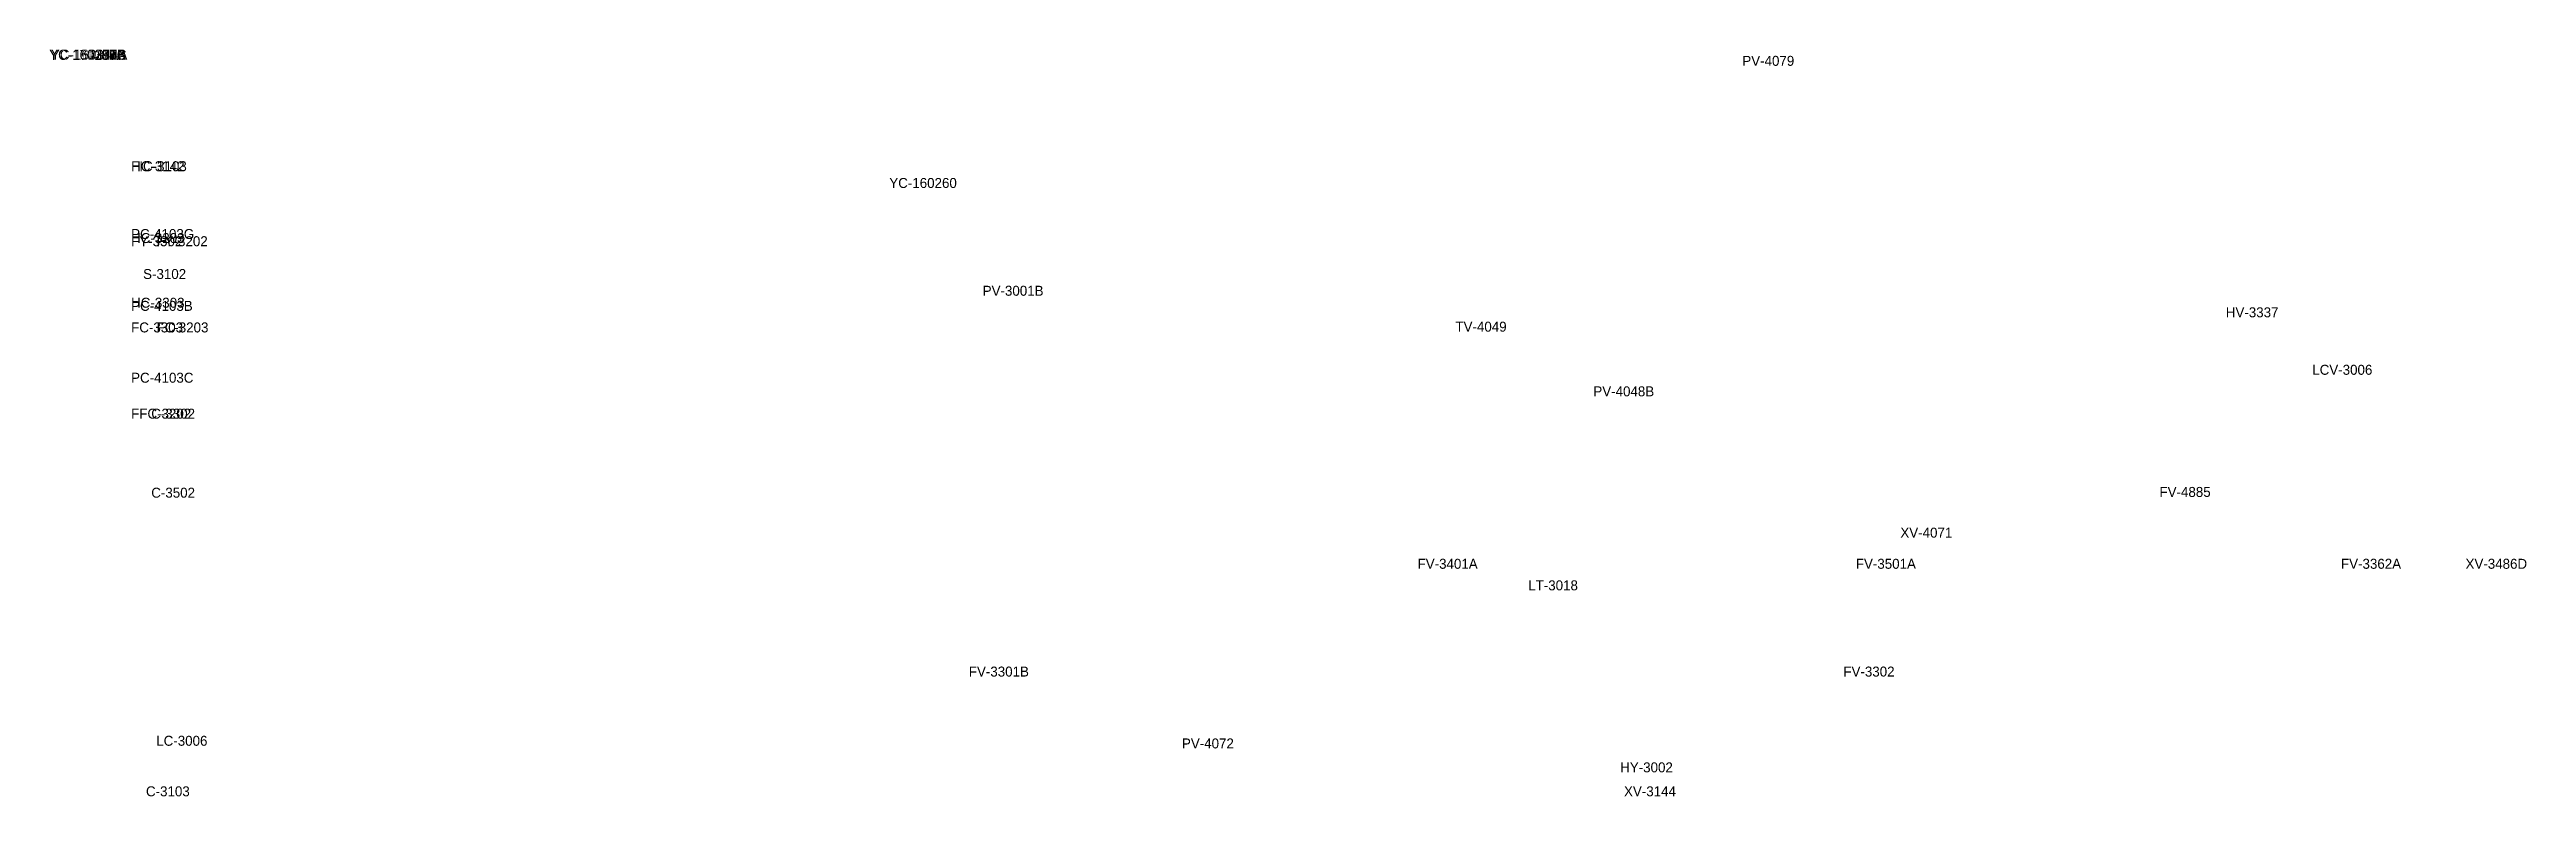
# Model space of a CAD drawing. Header units: metres. Extents: x 0 to 1151, y 0 to 778.
# Drawn here: x 21 to 641, y 591 to 778 of the extents above; entities that cross this region are included whole.
import ezdxf

# ---------------------------------------------------------------- set-up
doc = ezdxf.new("R2010")
doc.units = ezdxf.units.M
doc.layers.add('REVIEW', color=1, linetype='Continuous')

msp = doc.modelspace()

# ---------------------------------------------------------------- texts
at = {"layer": 'REVIEW', "char_height": 2.5, "attachment_point": 1}
for s, insert in [('YC-160250', (20.52, 777.84)), ('YC-160290A', (20.52, 777.84)), ('YC-160297', (20.52, 777.84)), ('YC-160298', (20.52, 777.84)), ('YC-160299', (20.52, 777.84)), ('YC-160300', (20.52, 777.84)), ('YC-160301', (20.52, 777.84)), ('YC-160312', (20.52, 777.84)), ('YC-160315B', (20.52, 777.84)), ('YC-160315C', (20.52, 777.84)), ('YC-160319', (20.52, 777.84)), ('YC-160322', (20.52, 777.84)), ('YC-160356A', (20.52, 777.84)), ('YC-160253A', (20.52, 777.78)), ('YC-160254A', (20.52, 777.78)), ('YC-160257', (20.52, 777.78)), ('YC-160258', (20.52, 777.78)), ('YC-160259', (20.52, 777.78)), ('YC-160262', (20.52, 777.78)), ('YC-160263A', (20.52, 777.78)), ('YC-160264', (20.52, 777.78)), ('YC-160265', (20.52, 777.78)), ('YC-160266', (20.52, 777.78)), ('YC-160267', (20.52, 777.78)), ('YC-160268', (20.52, 777.78)), ('YC-160269', (20.52, 777.78)), ('YC-160270', (20.52, 777.78)), ('YC-160270A', (20.52, 777.78)), ('YC-160271', (20.52, 777.78)), ('YC-160272', (20.52, 777.78)), ('YC-160273', (20.52, 777.78)), ('YC-160274', (20.52, 777.78)), ('YC-160275', (20.52, 777.78)), ('YC-160276', (20.52, 777.78)), ('YC-160277', (20.52, 777.78)), ('YC-160277A', (20.52, 777.78)), ('YC-160278', (20.52, 777.78)), ('YC-160279', (20.52, 777.78)), ('YC-160280', (20.52, 777.78)), ('YC-160281', (20.52, 777.78)), ('YC-160282', (20.52, 777.78)), ('YC-160283', (20.52, 777.78)), ('YC-160285A', (20.52, 777.78)), ('YC-160286A', (20.52, 777.78)), ('YC-160287', (20.52, 777.78)), ('YC-160289', (20.52, 777.78)), ('YC-160290B', (20.52, 777.78)), ('YC-160291', (20.52, 777.78)), ('YC-160292', (20.52, 777.78)), ('YC-160293', (20.52, 777.78)), ('YC-160295', (20.52, 777.78)), ('YC-160296', (20.52, 777.78)), ('YC-160315F', (20.52, 777.78)), ('YC-160318', (20.52, 777.78)), ('YC-160321', (20.52, 777.78)), ('YC-160334', (20.52, 777.78)), ('YC-160335', (20.52, 777.78)), ('YC-160336', (20.52, 777.78)), ('YC-160337', (20.52, 777.78)), ('YC-160339', (20.52, 777.78)), ('YC-160342', (20.52, 777.78)), ('YC-160343', (20.52, 777.78)), ('YC-160345', (20.52, 777.78)), ('YC-160346', (20.52, 777.78)), ('YC-160348', (20.52, 777.78)), ('YC-160356', (20.52, 777.78)), ('YC-160356B', (20.52, 777.78)), ('YC-160357', (20.52, 777.78)), ('YC-169147', (20.52, 777.78)), ('YC-174212', (20.52, 777.78)), ('YC-176619', (20.52, 777.78)), ('YC-176620B', (20.52, 777.78)), ('YC-176620C', (20.52, 777.78)), ('YC-176621', (20.52, 777.78)), ('YC-176622', (20.52, 777.78)), ('YC-176625', (20.52, 777.78)), ('YC-176626', (20.52, 777.78)), ('YC-176629', (20.52, 777.78)), ('YC-182885', (20.52, 777.78)), ('YC-182886', (20.52, 777.78)), ('YC-182887', (20.52, 777.78)), ('YC-182889', (20.52, 777.78)), ('YC-160344A', (20.94, 777.84)), ('PV-4079', (444.72, 776.3)), ('FIC-3103', (41.04, 749.9)), ('HC-3142', (41.04, 749.9)), ('YC-160260', (231, 745.7)), ('PC-4103G', (41.04, 732.91)), ('HC-3203', (41.04, 731.9)), ('FY-3302', (41.04, 731.11)), ('FY-3502', (41.04, 731.11)), ('FY-3202', (47.4, 731.11)), ('S-3102', (44.04, 722.9)), ('HC-3303', (41.04, 715.7)), ('PC-4103B', (41.04, 714.91)), ('PV-3001B', (254.4, 718.7)), ('FC-3303', (41.04, 709.51)), ('FC-3203', (47.4, 709.51)), ('TV-4049', (372.84, 709.7)), ('HV-3337', (565.86, 713.3)), ('PC-4103C', (41.04, 696.91)), ('LCV-3006', (587.52, 698.9)), ('PV-4048B', (407.4, 693.5)), ('FFC-3202', (41.04, 687.91)), ('C-3302', (46.08, 687.91)), ('C-3502', (46.08, 668.11)), ('FV-4885', (549.24, 668.3)), ('XV-4071', (484.32, 658.1)), ('FV-3401A', (363.36, 650.3)), ('FV-3501A', (473.16, 650.3)), ('FV-3362A', (594.72, 650.3)), ('XV-3486D', (625.92, 650.3)), ('LT-3018', (391.08, 644.9)), ('FV-3301B', (250.92, 623.3)), ('FV-3302', (470.04, 623.3)), ('LC-3006', (47.33, 605.96)), ('PV-4072', (304.32, 605.3)), ('HY-3002', (414.12, 599.3)), ('C-3103', (44.76, 593.3)), ('XV-3144', (415.08, 593.3))]:
    msp.add_mtext(s, dxfattribs=dict(at, insert=insert))

doc.saveas('drawing.dxf')
